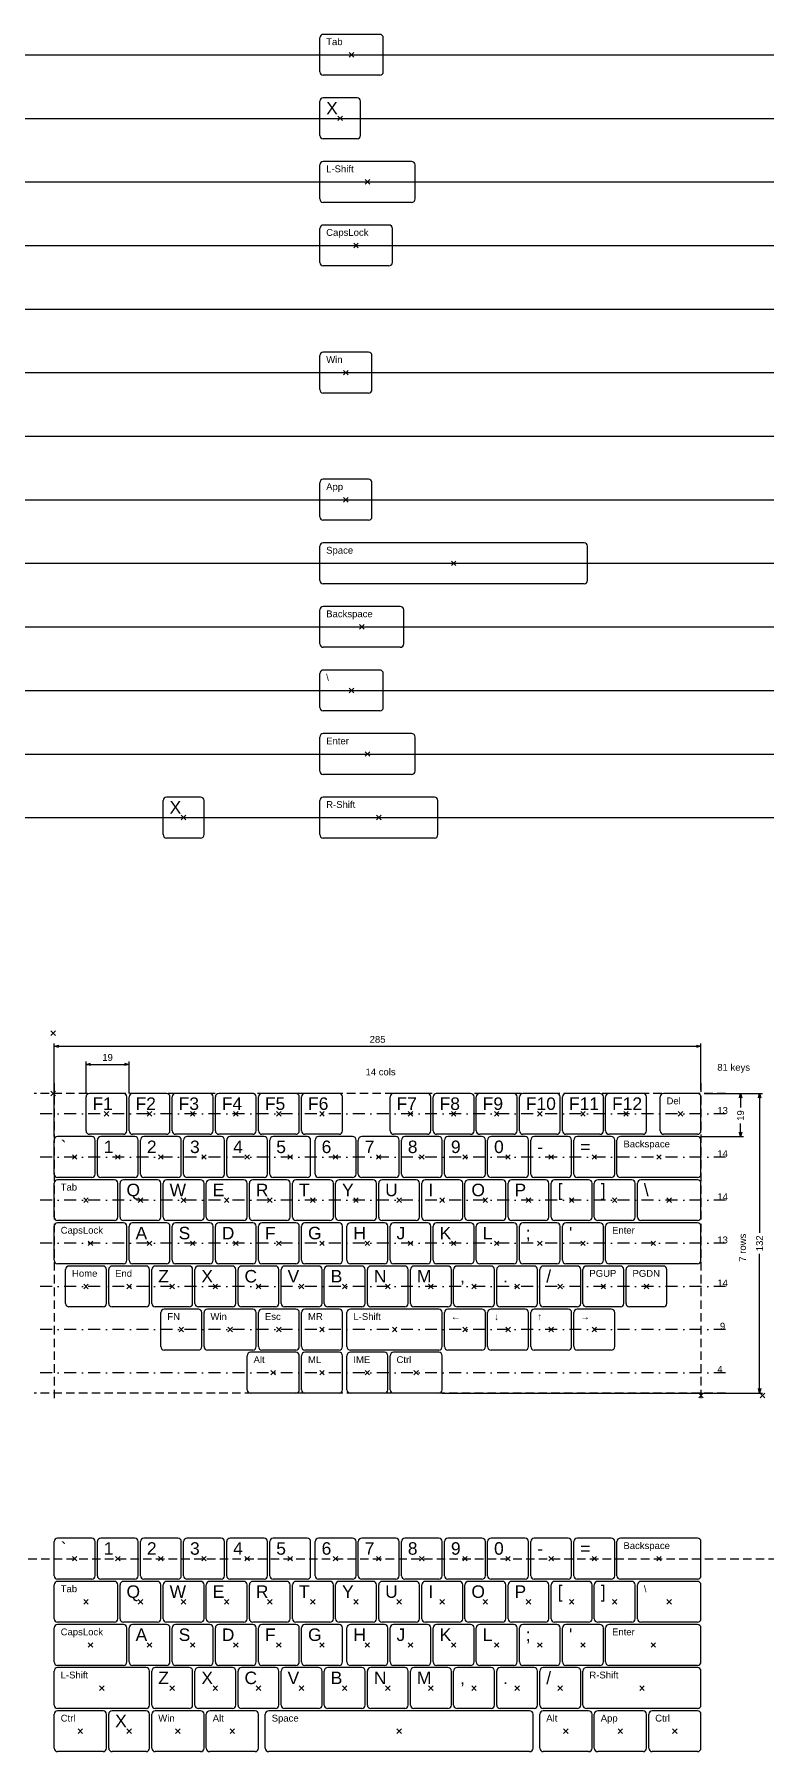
# Model space of a CAD drawing. Header units: millimetres. Extents: x -130 to 192, y -715 to 41.
import ezdxf

# ---------------------------------------------------------------- set-up
doc = ezdxf.new("R2010")
doc.units = ezdxf.units.MM
doc.header["$LTSCALE"] = 15
doc.header["$MEASUREMENT"] = 0
doc.header["$PDMODE"] = 3
doc.header["$PDSIZE"] = -5
doc.linetypes.add('DASHDOT', pattern=[1, 0.5, -0.25, 0, -0.25])
doc.linetypes.add('DASHED', pattern=[0.375, 0.25, -0.125])
doc.layers.add('dim', color=4, linetype='Continuous')
doc.layers.add('label', color=2, linetype='Continuous')
doc.layers.add('origin', color=8, linetype='DASHED', plot=False)
doc.styles.get("Standard").update_dxf_attribs({"font": 'arial.ttf'})
doc.dimstyles.new('1', dxfattribs={"dimtxt": 3, "dimasz": 2, "dimexe": 1.25, "dimexo": 1.5, "dimgap": 1.5, "dimtad": 3, "dimtoh": 1, "dimdsep": 46, "dimtxsty": 'Standard', "dimblk": 'OPEN30', "dimcen": 2.5, "dimadec": 1, "dimazin": 0, "dimtfac": 1, "dimtdec": 4, "dimtmove": 0, "dimatfit": 3, "dimldrblk": 'OPEN30', "dimfxl": 1, "dimtolj": 1, "dimarcsym": 0})

msp = doc.modelspace()

# ---------------------------------------------------------------- texts
at = {"layer": 'dim'}
for s, p in [('14 cols', (16.086, -417.572)), ('81 keys', (171.116, -415.562)), ('13', (171.116, -434.562)), ('14', (171.116, -453.562)), ('14', (171.116, -472.562)), ('13', (171.116, -491.562)), ('14', (171.116, -510.562)), (' 9', (171.116, -529.562)), ('4', (171.116, -548.562))]:
    msp.add_text(s, height=3, dxfattribs=at).set_placement(p)
msp.add_text('7 rows', height=3, rotation=90, dxfattribs=at).set_placement((183.753, -499.668))
at = {"layer": 'label', "width": 14.05281, "attachment_point": 1}
for s, insert, char_height in [('{Tab}', (-1.251, 39.2), 3), ('{X}', (-1.251, 11.2), 5.5), ('{L-Shift}', (-1.251, -16.8), 3), ('{CapsLock}', (-1.251, -44.8), 3), ('{Win}', (-1.251, -100.8), 3), ('{App}', (-1.251, -156.8), 3), ('{Space}', (-1.251, -184.8), 3), ('{Backspace}', (-1.251, -212.8), 3), ('{\\\\}', (-1.251, -240.8), 3), ('{Enter}', (-1.251, -268.8), 3), ('{X}', (-70.261, -296.8), 5.5), ('{R-Shift}', (-1.251, -296.8), 3), ('{F1}', (-104.261, -427.313), 5.5), ('{F2}', (-85.261, -427.313), 5.5), ('{F3}', (-66.261, -427.313), 5.5), ('{F4}', (-47.261, -427.313), 5.5), ('{F5}', (-28.261, -427.313), 5.5), ('{F6}', (-9.261, -427.313), 5.5), ('{F7}', (29.739, -427.313), 5.5), ('{F8}', (48.739, -427.313), 5.5), ('{F9}', (67.739, -427.313), 5.5), ('{F10}', (86.739, -427.313), 5.5), ('{F11}', (105.739, -427.313), 5.5), ('{F12}', (124.739, -427.313), 5.5), ('{Del}', (148.739, -427.313), 3), ('{`}', (-118.261, -446.313), 5.5), ('{2}', (-80.261, -446.313), 5.5), ('{3}', (-61.261, -446.313), 5.5), ('{6}', (-3.269, -446.313), 5.5), ('{8}', (34.731, -446.313), 5.5), ('{9}', (53.731, -446.313), 5.5), ('{0}', (72.731, -446.313), 5.5), ('{Backspace}', (129.739, -446.313), 3), ('{1}', (-99.261, -446.313), 5.5), ('{4}', (-42.261, -446.313), 5.5), ('{5}', (-23.261, -446.313), 5.5), ('{7}', (15.731, -446.313), 5.5), ('{-}', (91.731, -446.313), 5.5), ('{=}', (110.731, -446.313), 5.5), ('{Tab}', (-118.261, -465.313), 3), ('{Q}', (-89.261, -465.313), 5.5), ('{W}', (-70.261, -465.313), 5.5), ('{E}', (-51.261, -465.313), 5.5), ('{R}', (-32.261, -465.313), 5.5), ('{T}', (-13.261, -465.313), 5.5), ('{Y}', (5.739, -465.313), 5.5), ('{U}', (24.739, -465.313), 5.5), ('{I}', (43.739, -465.313), 5.5), ('{O}', (62.739, -465.313), 5.5), ('{P}', (81.739, -465.313), 5.5), ('{[}', (100.739, -465.313), 5.5), ('{]}', (119.739, -465.313), 5.5), ('{\\\\}', (138.739, -465.313), 5.5), ('{CapsLock}', (-118.261, -484.313), 3), ('{A}', (-85.261, -484.313), 5.5), ('{S}', (-66.261, -484.313), 5.5), ('{D}', (-47.261, -484.313), 5.5), ('{F}', (-28.261, -484.313), 5.5), ('{G}', (-9.261, -484.313), 5.5), ('{H}', (10.739, -484.313), 5.5), ('{J}', (29.739, -484.313), 5.5), ('{K}', (48.739, -484.313), 5.5), ('{L}', (67.739, -484.313), 5.5), ('{;}', (86.739, -484.313), 5.5), ("{'}", (105.739, -484.313), 5.5), ('{Enter}', (124.739, -484.313), 3), ('{Home}', (-113.261, -503.313), 3), ('{End}', (-94.261, -503.313), 3), ('{Z}', (-75.261, -503.313), 5.5), ('{X}', (-56.261, -503.313), 5.5), ('{C}', (-37.261, -503.313), 5.5), ('{V}', (-18.261, -503.313), 5.5), ('{B}', (0.739, -503.313), 5.5), ('{N}', (19.739, -503.313), 5.5), ('{M}', (38.739, -503.313), 5.5), ('{/}', (95.739, -503.313), 5.5), ('{PGUP}', (114.739, -503.313), 3), ('{PGDN}', (133.739, -503.313), 3), ('{,}', (57.739, -503.313), 5.5), ('{.}', (76.739, -503.313), 5.5), ('{\\H0.545455x;FN}', (-71.261, -522.313), 5.5), ('{Win}', (-52.261, -522.313), 3), ('{Esc}', (-28.261, -522.313), 3), ('{MR}', (-9.261, -522.313), 3), ('{L-Shift}', (10.739, -522.313), 3), ('{←}', (53.739, -522.313), 3), ('{↓}', (72.739, -522.313), 3), ('{↑}', (91.739, -522.313), 3), ('{→}', (110.739, -522.313), 3), ('{Alt}', (-33.261, -541.313), 3), ('{ML}', (-9.261, -541.313), 3), ('{IME}', (10.739, -541.313), 3), ('{Ctrl}', (29.739, -541.313), 3), ('{`}', (-118.261, -623.227), 5.5), ('{1}', (-99.261, -623.227), 5.5), ('{2}', (-80.261, -623.227), 5.5), ('{3}', (-61.261, -623.227), 5.5), ('{4}', (-42.261, -623.227), 5.5), ('{5}', (-23.261, -623.227), 5.5), ('{6}', (-3.269, -623.227), 5.5), ('{7}', (15.731, -623.227), 5.5), ('{8}', (34.731, -623.227), 5.5), ('{9}', (53.731, -623.227), 5.5), ('{0}', (72.731, -623.227), 5.5), ('{-}', (91.731, -623.227), 5.5), ('{=}', (110.731, -623.227), 5.5), ('{Backspace}', (129.739, -623.227), 3), ('{Tab}', (-118.261, -642.227), 3), ('{Q}', (-89.261, -642.227), 5.5), ('{W}', (-70.261, -642.227), 5.5), ('{E}', (-51.261, -642.227), 5.5), ('{R}', (-32.261, -642.227), 5.5), ('{T}', (-13.261, -642.227), 5.5), ('{Y}', (5.739, -642.227), 5.5), ('{U}', (24.739, -642.227), 5.5), ('{I}', (43.739, -642.227), 5.5), ('{O}', (62.739, -642.227), 5.5), ('{P}', (81.739, -642.227), 5.5), ('{[}', (100.739, -642.227), 5.5), ('{]}', (119.739, -642.227), 5.5), ('{\\\\}', (138.739, -642.227), 3), ('{CapsLock}', (-118.261, -661.227), 3), ('{A}', (-85.261, -661.227), 5.5), ('{S}', (-66.261, -661.227), 5.5), ('{D}', (-47.261, -661.227), 5.5), ('{F}', (-28.261, -661.227), 5.5), ('{G}', (-9.261, -661.227), 5.5), ('{H}', (10.739, -661.227), 5.5), ('{J}', (29.739, -661.227), 5.5), ('{K}', (48.739, -661.227), 5.5), ('{L}', (67.739, -661.227), 5.5), ('{;}', (86.739, -661.227), 5.5), ("{'}", (105.739, -661.227), 5.5), ('{Enter}', (124.739, -661.227), 3), ('{L-Shift}', (-118.261, -680.227), 3), ('{Z}', (-75.261, -680.227), 5.5), ('{X}', (-56.261, -680.227), 5.5), ('{C}', (-37.261, -680.227), 5.5), ('{V}', (-18.261, -680.227), 5.5), ('{B}', (0.739, -680.227), 5.5), ('{N}', (19.739, -680.227), 5.5), ('{M}', (38.739, -680.227), 5.5), ('{/}', (95.739, -680.227), 5.5), ('{R-Shift}', (114.739, -680.227), 3), ('{,}', (57.739, -680.227), 5.5), ('{.}', (76.739, -680.227), 5.5), ('{Ctrl}', (-118.261, -699.227), 3), ('{X}', (-94.261, -699.227), 5.5), ('{Win}', (-75.261, -699.227), 3), ('{Alt}', (-51.261, -699.227), 3), ('{Space}', (-25.261, -699.227), 3), ('{Alt}', (95.739, -699.227), 3), ('{App}', (119.739, -699.227), 3), ('{Ctrl}', (143.739, -699.227), 3)]:
    msp.add_mtext(s, dxfattribs=dict(at, insert=insert, char_height=char_height))

# ---------------------------------------------------------------- blocks, each defined once
blk = doc.blocks.new('_Open30')
at = {"color": 0, "linetype": 'ByBlock', "lineweight": -2}
for p, q in [((-1, 0.267949), (0, 0)), ((0, 0), (-1, -0.267949)), ((0, 0), (-1, 0))]:
    blk.add_line(p, q, dxfattribs=at)
blk = doc.blocks.new('*D13')
at = {"layer": 'dim', "color": 0, "lineweight": -2}
for p, q in [((-121.1, -444.56), (-121.1, -403.53)), ((-119.1, -404.78), (161.9, -404.78)), ((163.9, -424.06), (163.9, -403.53))]:
    blk.add_line(p, q, dxfattribs=at)
at = {"layer": 'dim', "color": 0, "lineweight": -2, "xscale": 2, "yscale": 2, "zscale": 2, "rotation": 180}
blk.add_blockref('_Open30', (-121.1, -404.78), dxfattribs=at)
at = {"layer": 'dim', "color": 0, "lineweight": -2, "xscale": 2, "yscale": 2, "zscale": 2}
blk.add_blockref('_Open30', (163.9, -404.78), dxfattribs=at)
at = {"layer": 'dim', "color": 0, "insert": (21.4, -401.75), "char_height": 3, "attachment_point": 5}
blk.add_mtext('\\A1;285', dxfattribs=at)
blk = doc.blocks.new('*D15')
at = {"layer": 'dim', "color": 0, "lineweight": -2}
for p, q in [((165.4, -425.56), (190.99, -425.56)), ((189.74, -427.56), (189.74, -486.9)), ((189.74, -555.56), (189.74, -496.22)), ((49.9, -557.56), (190.99, -557.56))]:
    blk.add_line(p, q, dxfattribs=at)
at = {"layer": 'dim', "color": 0, "lineweight": -2, "xscale": 2, "yscale": 2, "zscale": 2}
for p, rotation in [((189.74, -425.56), 90), ((189.74, -557.56), 270)]:
    blk.add_blockref('_Open30', p, dxfattribs=dict(at, rotation=rotation))
at = {"layer": 'dim', "color": 0, "insert": (189.74, -491.56), "char_height": 3, "attachment_point": 5, "rotation": 90}
blk.add_mtext('\\A1;132', dxfattribs=at)
blk = doc.blocks.new('*D9')
at = {"layer": 'dim', "color": 0, "lineweight": -2}
for p, q in [((165.4, -425.56), (182.64, -425.56)), ((181.39, -427.56), (181.39, -431.79)), ((163.9, -444.56), (182.64, -444.56)), ((181.39, -442.56), (181.39, -438.81))]:
    blk.add_line(p, q, dxfattribs=at)
at = {"layer": 'dim', "color": 0, "lineweight": -2, "xscale": 2, "yscale": 2, "zscale": 2}
for p, rotation in [((181.39, -425.56), 90), ((181.39, -444.56), 270)]:
    blk.add_blockref('_Open30', p, dxfattribs=dict(at, rotation=rotation))
at = {"layer": 'dim', "color": 0, "insert": (181.39, -435.3), "char_height": 3, "attachment_point": 5, "rotation": 90}
blk.add_mtext('\\A1;19', dxfattribs=at)
blk = doc.blocks.new('*D10')
at = {"layer": 'dim', "color": 0, "lineweight": -2}
for p, q in [((-107.1, -425.56), (-107.1, -411.5)), ((-105.1, -412.75), (-90.1, -412.75)), ((-88.1, -425.56), (-88.1, -411.5))]:
    blk.add_line(p, q, dxfattribs=at)
at = {"layer": 'dim', "color": 0, "lineweight": -2, "xscale": 2, "yscale": 2, "zscale": 2, "rotation": 180}
blk.add_blockref('_Open30', (-107.1, -412.75), dxfattribs=at)
at = {"layer": 'dim', "color": 0, "lineweight": -2, "xscale": 2, "yscale": 2, "zscale": 2}
blk.add_blockref('_Open30', (-88.1, -412.75), dxfattribs=at)
at = {"layer": 'dim', "color": 0, "insert": (-97.6, -409.72), "char_height": 3, "attachment_point": 5}
blk.add_mtext('\\A1;19', dxfattribs=at)

# ---------------------------------------------------------------- dimensions: what is measured, and where the dimension line sits
at = {"layer": 'dim'}
for base, p1, p2, picture, middle in [((163.905, -404.785), (-121.095, -446.062), (163.905, -425.562), '*D13', (21.405, -401.753)), ((-88.095, -412.755), (-107.095, -427.062), (-88.095, -427.062), '*D10', (-97.595, -409.723))]:
    dim = msp.add_linear_dim(base=base, p1=p1, p2=p2, dimstyle='1', dxfattribs=at)
    dim.commit()
    dim.dimension.update_dxf_attribs({"geometry": picture, "text_midpoint": middle})
dim = msp.add_linear_dim(base=(189.741, -557.562), p1=(163.905, -425.562), p2=(48.405, -557.562), angle=90, dimstyle='1', dxfattribs=at)
dim.commit()
dim.dimension.update_dxf_attribs({"geometry": '*D15', "text_midpoint": (189.741, -491.562), "text_rotation": 90})
dim = msp.add_linear_dim(base=(181.388, -444.562), p1=(163.905, -425.562), p2=(162.405, -444.562), angle=90, dimstyle='1', dxfattribs=at)
dim.commit()
dim.dimension.update_dxf_attribs({"geometry": '*D9', "text_midpoint": (181.388, -435.301), "dimtype": 160, "text_rotation": 90})

# ---------------------------------------------------------------- linework, layer by layer
for p, q in [((-4.085, 24.45), (-4.085, 39.45)), ((22.415, 40.95), (-2.585, 40.95)), ((23.915, 24.45), (23.915, 39.45)), ((22.415, 22.95), (-2.585, 22.95)), ((-4.085, -3.55), (-4.085, 11.45)), ((12.415, 12.95), (-2.585, 12.95)), ((13.915, -3.55), (13.915, 11.45)), ((12.415, -5.05), (-2.585, -5.05)), ((36.415, -15.05), (-2.585, -15.05)), ((-4.085, -31.55), (-4.085, -16.55)), ((37.915, -31.55), (37.915, -16.55)), ((36.415, -33.05), (-2.585, -33.05)), ((-4.085, -59.55), (-4.085, -44.55)), ((26.415, -43.05), (-2.585, -43.05)), ((27.915, -59.55), (27.915, -44.55)), ((26.415, -61.05), (-2.585, -61.05)), ((-4.085, -115.55), (-4.085, -100.55)), ((17.415, -99.05), (-2.585, -99.05)), ((18.915, -115.55), (18.915, -100.55)), ((17.415, -117.05), (-2.585, -117.05)), ((-4.085, -171.55), (-4.085, -156.55)), ((17.415, -155.05), (-2.585, -155.05)), ((18.915, -171.55), (18.915, -156.55)), ((17.415, -173.05), (-2.585, -173.05)), ((-4.085, -199.55), (-4.085, -184.55)), ((112.415, -183.05), (-2.585, -183.05)), ((113.915, -199.55), (113.915, -184.55)), ((112.415, -201.05), (-2.585, -201.05)), ((31.415, -211.05), (-2.585, -211.05)), ((-4.085, -227.55), (-4.085, -212.55)), ((32.915, -227.55), (32.915, -212.55)), ((31.415, -229.05), (-2.585, -229.05)), ((-4.085, -255.55), (-4.085, -240.55)), ((22.415, -239.05), (-2.585, -239.05)), ((23.915, -255.55), (23.915, -240.55)), ((22.415, -257.05), (-2.585, -257.05)), ((-4.085, -283.55), (-4.085, -268.55)), ((36.415, -267.05), (-2.585, -267.05)), ((37.915, -283.55), (37.915, -268.55)), ((36.415, -285.05), (-2.585, -285.05)), ((-73.095, -311.55), (-73.095, -296.55)), ((-56.595, -295.05), (-71.595, -295.05)), ((-55.095, -311.55), (-55.095, -296.55)), ((-4.085, -311.55), (-4.085, -296.55)), ((46.415, -295.05), (-2.585, -295.05)), ((47.915, -311.55), (47.915, -296.55)), ((-56.595, -313.05), (-71.595, -313.05)), ((46.415, -313.05), (-2.585, -313.05)), ((-107.095, -442.062), (-107.095, -427.062)), ((-90.595, -425.562), (-105.595, -425.562)), ((-89.095, -442.062), (-89.095, -427.062)), ((-88.095, -442.062), (-88.095, -427.062)), ((-71.595, -425.562), (-86.595, -425.562)), ((-70.095, -442.062), (-70.095, -427.062)), ((-69.095, -442.062), (-69.095, -427.062)), ((-52.595, -425.562), (-67.595, -425.562)), ((-51.095, -442.062), (-51.095, -427.062)), ((-50.095, -442.062), (-50.095, -427.062)), ((-33.595, -425.562), (-48.595, -425.562)), ((-32.095, -442.062), (-32.095, -427.062)), ((-31.095, -442.062), (-31.095, -427.062)), ((-14.595, -425.562), (-29.595, -425.562)), ((-13.095, -442.062), (-13.095, -427.062)), ((-12.095, -442.062), (-12.095, -427.062)), ((4.405, -425.562), (-10.595, -425.562)), ((5.905, -442.062), (5.905, -427.062)), ((26.905, -442.062), (26.905, -427.062)), ((43.405, -425.562), (28.405, -425.562)), ((44.905, -442.062), (44.905, -427.062)), ((45.905, -442.062), (45.905, -427.062)), ((62.405, -425.562), (47.405, -425.562)), ((63.905, -442.062), (63.905, -427.062)), ((64.905, -442.062), (64.905, -427.062)), ((81.405, -425.562), (66.405, -425.562)), ((82.905, -442.062), (82.905, -427.062)), ((83.905, -442.062), (83.905, -427.062)), ((100.405, -425.562), (85.405, -425.562)), ((101.905, -442.062), (101.905, -427.062)), ((102.905, -442.062), (102.905, -427.062)), ((119.405, -425.562), (104.405, -425.562)), ((120.905, -442.062), (120.905, -427.062)), ((121.905, -442.062), (121.905, -427.062)), ((138.405, -425.562), (123.405, -425.562)), ((139.905, -442.062), (139.905, -427.062)), ((145.905, -442.062), (145.905, -427.062)), ((162.405, -425.562), (147.405, -425.562)), ((163.905, -442.062), (163.905, -427.062)), ((-121.095, -461.062), (-121.095, -446.062)), ((-104.595, -444.562), (-119.595, -444.562)), ((-90.595, -443.562), (-105.595, -443.562)), ((-103.095, -461.062), (-103.095, -446.062)), ((-102.095, -461.062), (-102.095, -446.062)), ((-85.595, -444.562), (-100.595, -444.562)), ((-71.595, -443.562), (-86.595, -443.562)), ((-84.095, -461.062), (-84.095, -446.062)), ((-83.095, -461.062), (-83.095, -446.062)), ((-66.595, -444.562), (-81.595, -444.562)), ((-52.595, -443.562), (-67.595, -443.562)), ((-65.095, -461.062), (-65.095, -446.062)), ((-64.095, -461.062), (-64.095, -446.062)), ((-47.595, -444.562), (-62.595, -444.562)), ((-33.595, -443.562), (-48.595, -443.562)), ((-46.095, -461.062), (-46.095, -446.062)), ((-45.095, -461.062), (-45.095, -446.062)), ((-28.595, -444.562), (-43.595, -444.562)), ((-14.595, -443.562), (-29.595, -443.562)), ((-27.095, -461.062), (-27.095, -446.062)), ((-26.095, -461.062), (-26.095, -446.062)), ((-9.595, -444.562), (-24.595, -444.562)), ((4.405, -443.562), (-10.595, -443.562)), ((-8.095, -461.062), (-8.095, -446.062)), ((-6.103, -461.062), (-6.103, -446.062)), ((10.397, -444.562), (-4.603, -444.562)), ((11.897, -461.062), (11.897, -446.062)), ((12.897, -461.062), (12.897, -446.062)), ((29.397, -444.562), (14.397, -444.562)), ((43.405, -443.562), (28.405, -443.562)), ((30.897, -461.062), (30.897, -446.062)), ((31.897, -461.062), (31.897, -446.062)), ((48.397, -444.562), (33.397, -444.562)), ((62.405, -443.562), (47.405, -443.562)), ((49.897, -461.062), (49.897, -446.062)), ((50.897, -461.062), (50.897, -446.062)), ((67.397, -444.562), (52.397, -444.562)), ((81.405, -443.562), (66.405, -443.562)), ((68.897, -461.062), (68.897, -446.062)), ((69.897, -461.062), (69.897, -446.062)), ((86.397, -444.562), (71.397, -444.562)), ((100.405, -443.562), (85.405, -443.562)), ((87.897, -461.062), (87.897, -446.062)), ((88.897, -461.062), (88.897, -446.062)), ((105.397, -444.562), (90.397, -444.562)), ((119.405, -443.562), (104.405, -443.562)), ((106.897, -461.062), (106.897, -446.062)), ((107.897, -461.062), (107.897, -446.062)), ((124.397, -444.562), (109.397, -444.562)), ((138.405, -443.562), (123.405, -443.562)), ((125.897, -461.062), (125.897, -446.062)), ((126.905, -461.062), (126.905, -446.062)), ((162.405, -444.562), (128.405, -444.562)), ((162.405, -443.562), (147.405, -443.562)), ((163.905, -461.062), (163.905, -446.062)), ((-121.095, -480.062), (-121.095, -465.062)), ((-104.595, -462.562), (-119.595, -462.562)), ((-94.595, -463.562), (-119.595, -463.562)), ((-85.595, -462.562), (-100.595, -462.562)), ((-93.095, -480.062), (-93.095, -465.062)), ((-92.095, -480.062), (-92.095, -465.062)), ((-75.595, -463.562), (-90.595, -463.562)), ((-66.595, -462.562), (-81.595, -462.562)), ((-74.095, -480.062), (-74.095, -465.062)), ((-73.095, -480.062), (-73.095, -465.062)), ((-56.595, -463.562), (-71.595, -463.562)), ((-47.595, -462.562), (-62.595, -462.562)), ((-55.095, -480.062), (-55.095, -465.062)), ((-54.095, -480.062), (-54.095, -465.062)), ((-37.595, -463.562), (-52.595, -463.562)), ((-28.595, -462.562), (-43.595, -462.562)), ((-36.095, -480.062), (-36.095, -465.062)), ((-35.095, -480.062), (-35.095, -465.062)), ((-18.595, -463.562), (-33.595, -463.562)), ((-9.595, -462.562), (-24.595, -462.562)), ((-17.095, -480.062), (-17.095, -465.062)), ((-16.095, -480.062), (-16.095, -465.062)), ((0.405, -463.562), (-14.595, -463.562)), ((10.397, -462.562), (-4.603, -462.562)), ((1.905, -480.062), (1.905, -465.062)), ((2.905, -480.062), (2.905, -465.062)), ((19.405, -463.562), (4.405, -463.562)), ((29.397, -462.562), (14.397, -462.562)), ((20.905, -480.062), (20.905, -465.062)), ((21.905, -480.062), (21.905, -465.062)), ((38.405, -463.562), (23.405, -463.562)), ((48.397, -462.562), (33.397, -462.562)), ((39.905, -480.062), (39.905, -465.062)), ((40.905, -480.062), (40.905, -465.062)), ((57.405, -463.562), (42.405, -463.562)), ((67.397, -462.562), (52.397, -462.562)), ((58.905, -480.062), (58.905, -465.062)), ((59.905, -480.062), (59.905, -465.062)), ((76.405, -463.562), (61.405, -463.562)), ((86.397, -462.562), (71.397, -462.562)), ((77.905, -480.062), (77.905, -465.062)), ((78.905, -480.062), (78.905, -465.062)), ((95.405, -463.562), (80.405, -463.562)), ((105.397, -462.562), (90.397, -462.562)), ((96.905, -480.062), (96.905, -465.062)), ((97.905, -480.062), (97.905, -465.062)), ((114.405, -463.562), (99.405, -463.562)), ((124.397, -462.562), (109.397, -462.562)), ((115.905, -480.062), (115.905, -465.062)), ((116.905, -480.062), (116.905, -465.062)), ((133.405, -463.562), (118.405, -463.562)), ((162.405, -462.562), (128.405, -462.562)), ((134.905, -480.062), (134.905, -465.062)), ((135.905, -480.062), (135.905, -465.062)), ((162.405, -463.562), (137.405, -463.562)), ((163.905, -480.062), (163.905, -465.062)), ((-121.095, -499.062), (-121.095, -484.062)), ((-94.595, -481.562), (-119.595, -481.562)), ((-90.595, -482.562), (-119.595, -482.562)), ((-75.595, -481.562), (-90.595, -481.562)), ((-89.095, -499.062), (-89.095, -484.062)), ((-88.095, -499.062), (-88.095, -484.062)), ((-71.595, -482.562), (-86.595, -482.562)), ((-56.595, -481.562), (-71.595, -481.562)), ((-70.095, -499.062), (-70.095, -484.062)), ((-69.095, -499.062), (-69.095, -484.062)), ((-52.595, -482.562), (-67.595, -482.562)), ((-37.595, -481.562), (-52.595, -481.562)), ((-51.095, -499.062), (-51.095, -484.062)), ((-50.095, -499.062), (-50.095, -484.062)), ((-33.595, -482.562), (-48.595, -482.562)), ((-18.595, -481.562), (-33.595, -481.562)), ((-32.095, -499.062), (-32.095, -484.062)), ((-31.095, -499.062), (-31.095, -484.062)), ((-14.595, -482.562), (-29.595, -482.562)), ((0.405, -481.562), (-14.595, -481.562)), ((-13.095, -499.062), (-13.095, -484.062)), ((-12.095, -499.062), (-12.095, -484.062)), ((4.405, -482.562), (-10.595, -482.562)), ((19.405, -481.562), (4.405, -481.562)), ((5.905, -499.062), (5.905, -484.062)), ((7.905, -499.062), (7.905, -484.062)), ((24.405, -482.562), (9.405, -482.562)), ((38.405, -481.562), (23.405, -481.562)), ((25.905, -499.062), (25.905, -484.062)), ((26.905, -499.062), (26.905, -484.062)), ((43.405, -482.562), (28.405, -482.562)), ((57.405, -481.562), (42.405, -481.562)), ((44.905, -499.062), (44.905, -484.062)), ((45.905, -499.062), (45.905, -484.062)), ((62.405, -482.562), (47.405, -482.562)), ((76.405, -481.562), (61.405, -481.562)), ((63.905, -499.062), (63.905, -484.062)), ((64.905, -499.062), (64.905, -484.062)), ((81.405, -482.562), (66.405, -482.562)), ((95.405, -481.562), (80.405, -481.562)), ((82.905, -499.062), (82.905, -484.062)), ((83.905, -499.062), (83.905, -484.062)), ((100.405, -482.562), (85.405, -482.562)), ((114.405, -481.562), (99.405, -481.562)), ((101.905, -499.062), (101.905, -484.062)), ((102.905, -499.062), (102.905, -484.062)), ((119.405, -482.562), (104.405, -482.562)), ((133.405, -481.562), (118.405, -481.562)), ((120.905, -499.062), (120.905, -484.062)), ((121.905, -499.062), (121.905, -484.062)), ((162.405, -482.562), (123.405, -482.562)), ((162.405, -481.562), (137.405, -481.562)), ((163.905, -499.062), (163.905, -484.062)), ((-90.595, -500.562), (-119.595, -500.562)), ((-116.095, -518.062), (-116.095, -503.062)), ((-99.595, -501.562), (-114.595, -501.562)), ((-98.095, -518.062), (-98.095, -503.062)), ((-97.095, -518.062), (-97.095, -503.062)), ((-80.595, -501.562), (-95.595, -501.562)), ((-71.595, -500.562), (-86.595, -500.562)), ((-79.095, -518.062), (-79.095, -503.062)), ((-78.095, -518.062), (-78.095, -503.062)), ((-61.595, -501.562), (-76.595, -501.562)), ((-52.595, -500.562), (-67.595, -500.562)), ((-60.095, -518.062), (-60.095, -503.062)), ((-59.095, -518.062), (-59.095, -503.062)), ((-42.595, -501.562), (-57.595, -501.562)), ((-33.595, -500.562), (-48.595, -500.562)), ((-41.095, -518.062), (-41.095, -503.062)), ((-40.095, -518.062), (-40.095, -503.062)), ((-23.595, -501.562), (-38.595, -501.562)), ((-14.595, -500.562), (-29.595, -500.562)), ((-22.095, -518.062), (-22.095, -503.062)), ((-21.095, -518.062), (-21.095, -503.062)), ((-4.595, -501.562), (-19.595, -501.562)), ((4.405, -500.562), (-10.595, -500.562)), ((-3.095, -518.062), (-3.095, -503.062)), ((-2.095, -518.062), (-2.095, -503.062)), ((14.405, -501.562), (-0.595, -501.562)), ((24.405, -500.562), (9.405, -500.562)), ((15.905, -518.062), (15.905, -503.062)), ((16.905, -518.062), (16.905, -503.062)), ((33.405, -501.562), (18.405, -501.562)), ((43.405, -500.562), (28.405, -500.562)), ((34.905, -518.062), (34.905, -503.062)), ((35.905, -518.062), (35.905, -503.062)), ((52.405, -501.562), (37.405, -501.562)), ((62.405, -500.562), (47.405, -500.562)), ((53.905, -518.062), (53.905, -503.062)), ((54.905, -518.062), (54.905, -503.062)), ((71.405, -501.562), (56.405, -501.562)), ((81.405, -500.562), (66.405, -500.562)), ((72.905, -518.062), (72.905, -503.062)), ((73.905, -518.062), (73.905, -503.062)), ((90.405, -501.562), (75.405, -501.562)), ((100.405, -500.562), (85.405, -500.562)), ((91.905, -518.062), (91.905, -503.062)), ((92.905, -518.062), (92.905, -503.062)), ((109.405, -501.562), (94.405, -501.562)), ((119.405, -500.562), (104.405, -500.562)), ((110.905, -518.062), (110.905, -503.062)), ((111.905, -518.062), (111.905, -503.062)), ((128.405, -501.562), (113.405, -501.562)), ((162.405, -500.562), (123.405, -500.562)), ((129.905, -518.062), (129.905, -503.062)), ((130.905, -518.062), (130.905, -503.062)), ((147.405, -501.562), (132.405, -501.562)), ((148.905, -518.062), (148.905, -503.062)), ((-99.595, -519.562), (-114.595, -519.562)), ((-80.595, -519.562), (-95.595, -519.562)), ((-61.595, -519.562), (-76.595, -519.562)), ((-57.595, -520.562), (-72.595, -520.562)), ((-42.595, -519.562), (-57.595, -519.562)), ((-33.595, -520.562), (-53.595, -520.562)), ((-23.595, -519.562), (-38.595, -519.562)), ((-14.595, -520.562), (-29.595, -520.562)), ((-4.595, -519.562), (-19.595, -519.562)), ((4.405, -520.562), (-10.595, -520.562)), ((14.405, -519.562), (-0.595, -519.562)), ((48.405, -520.562), (9.405, -520.562)), ((33.405, -519.562), (18.405, -519.562)), ((52.405, -519.562), (37.405, -519.562)), ((67.405, -520.562), (52.405, -520.562)), ((71.405, -519.562), (56.405, -519.562)), ((86.405, -520.562), (71.405, -520.562)), ((90.405, -519.562), (75.405, -519.562)), ((105.405, -520.562), (90.405, -520.562)), ((109.405, -519.562), (94.405, -519.562)), ((124.405, -520.562), (109.405, -520.562)), ((128.405, -519.562), (113.405, -519.562)), ((147.405, -519.562), (132.405, -519.562)), ((-74.095, -537.062), (-74.095, -522.062)), ((-56.095, -537.062), (-56.095, -522.062)), ((-55.095, -537.062), (-55.095, -522.062)), ((-32.095, -537.062), (-32.095, -522.062)), ((-31.095, -537.062), (-31.095, -522.062)), ((-13.095, -537.062), (-13.095, -522.062)), ((-12.095, -537.062), (-12.095, -522.062)), ((5.905, -537.062), (5.905, -522.062)), ((7.905, -537.062), (7.905, -522.062)), ((49.905, -537.062), (49.905, -522.062)), ((50.905, -537.062), (50.905, -522.062)), ((68.905, -537.062), (68.905, -522.062)), ((69.905, -537.062), (69.905, -522.062)), ((87.905, -537.062), (87.905, -522.062)), ((88.905, -537.062), (88.905, -522.062)), ((106.905, -537.062), (106.905, -522.062)), ((107.905, -537.062), (107.905, -522.062)), ((125.905, -537.062), (125.905, -522.062)), ((-57.595, -538.562), (-72.595, -538.562)), ((-33.595, -538.562), (-53.595, -538.562)), ((-36.095, -556.062), (-36.095, -541.062)), ((-14.595, -539.562), (-34.595, -539.562)), ((-14.595, -538.562), (-29.595, -538.562)), ((-13.095, -556.062), (-13.095, -541.062)), ((-12.095, -556.062), (-12.095, -541.062)), ((4.405, -538.562), (-10.595, -538.562)), ((4.405, -539.562), (-10.595, -539.562)), ((5.905, -556.062), (5.905, -541.062)), ((7.905, -556.062), (7.905, -541.062)), ((48.405, -538.562), (9.405, -538.562)), ((24.405, -539.562), (9.405, -539.562)), ((25.905, -556.062), (25.905, -541.062)), ((26.905, -556.062), (26.905, -541.062)), ((48.405, -539.562), (28.405, -539.562)), ((49.905, -556.062), (49.905, -541.062)), ((67.405, -538.562), (52.405, -538.562)), ((86.405, -538.562), (71.405, -538.562)), ((105.405, -538.562), (90.405, -538.562)), ((124.405, -538.562), (109.405, -538.562)), ((-14.595, -557.562), (-34.595, -557.562)), ((4.405, -557.562), (-10.595, -557.562)), ((24.405, -557.562), (9.405, -557.562)), ((48.405, -557.562), (28.405, -557.562)), ((-121.095, -637.977), (-121.095, -622.977)), ((-104.595, -621.477), (-119.595, -621.477)), ((-103.095, -637.977), (-103.095, -622.977)), ((-102.095, -637.977), (-102.095, -622.977)), ((-85.595, -621.477), (-100.595, -621.477)), ((-84.095, -637.977), (-84.095, -622.977)), ((-83.095, -637.977), (-83.095, -622.977)), ((-66.595, -621.477), (-81.595, -621.477)), ((-65.095, -637.977), (-65.095, -622.977)), ((-64.095, -637.977), (-64.095, -622.977)), ((-47.595, -621.477), (-62.595, -621.477)), ((-46.095, -637.977), (-46.095, -622.977)), ((-45.095, -637.977), (-45.095, -622.977)), ((-28.595, -621.477), (-43.595, -621.477)), ((-27.095, -637.977), (-27.095, -622.977)), ((-26.095, -637.977), (-26.095, -622.977)), ((-9.595, -621.477), (-24.595, -621.477)), ((-8.095, -637.977), (-8.095, -622.977)), ((-6.103, -637.977), (-6.103, -622.977)), ((10.397, -621.477), (-4.603, -621.477)), ((11.897, -637.977), (11.897, -622.977)), ((12.897, -637.977), (12.897, -622.977)), ((29.397, -621.477), (14.397, -621.477)), ((30.897, -637.977), (30.897, -622.977)), ((31.897, -637.977), (31.897, -622.977)), ((48.397, -621.477), (33.397, -621.477)), ((49.897, -637.977), (49.897, -622.977)), ((50.897, -637.977), (50.897, -622.977)), ((67.397, -621.477), (52.397, -621.477)), ((68.897, -637.977), (68.897, -622.977)), ((69.897, -637.977), (69.897, -622.977)), ((86.397, -621.477), (71.397, -621.477)), ((87.897, -637.977), (87.897, -622.977)), ((88.897, -637.977), (88.897, -622.977)), ((105.397, -621.477), (90.397, -621.477)), ((106.897, -637.977), (106.897, -622.977)), ((107.897, -637.977), (107.897, -622.977)), ((124.397, -621.477), (109.397, -621.477)), ((125.897, -637.977), (125.897, -622.977)), ((126.905, -637.977), (126.905, -622.977)), ((162.405, -621.477), (128.405, -621.477)), ((163.905, -637.977), (163.905, -622.977)), ((-121.095, -656.977), (-121.095, -641.977)), ((-104.595, -639.477), (-119.595, -639.477)), ((-94.595, -640.477), (-119.595, -640.477)), ((-85.595, -639.477), (-100.595, -639.477)), ((-93.095, -656.977), (-93.095, -641.977)), ((-92.095, -656.977), (-92.095, -641.977)), ((-75.595, -640.477), (-90.595, -640.477)), ((-66.595, -639.477), (-81.595, -639.477)), ((-74.095, -656.977), (-74.095, -641.977)), ((-73.095, -656.977), (-73.095, -641.977)), ((-56.595, -640.477), (-71.595, -640.477)), ((-47.595, -639.477), (-62.595, -639.477)), ((-55.095, -656.977), (-55.095, -641.977)), ((-54.095, -656.977), (-54.095, -641.977)), ((-37.595, -640.477), (-52.595, -640.477)), ((-28.595, -639.477), (-43.595, -639.477)), ((-36.095, -656.977), (-36.095, -641.977)), ((-35.095, -656.977), (-35.095, -641.977)), ((-18.595, -640.477), (-33.595, -640.477)), ((-9.595, -639.477), (-24.595, -639.477)), ((-17.095, -656.977), (-17.095, -641.977)), ((-16.095, -656.977), (-16.095, -641.977)), ((0.405, -640.477), (-14.595, -640.477)), ((10.397, -639.477), (-4.603, -639.477)), ((1.905, -656.977), (1.905, -641.977)), ((2.905, -656.977), (2.905, -641.977)), ((19.405, -640.477), (4.405, -640.477)), ((29.397, -639.477), (14.397, -639.477)), ((20.905, -656.977), (20.905, -641.977)), ((21.905, -656.977), (21.905, -641.977)), ((38.405, -640.477), (23.405, -640.477)), ((48.397, -639.477), (33.397, -639.477)), ((39.905, -656.977), (39.905, -641.977)), ((40.905, -656.977), (40.905, -641.977)), ((57.405, -640.477), (42.405, -640.477)), ((67.397, -639.477), (52.397, -639.477)), ((58.905, -656.977), (58.905, -641.977)), ((59.905, -656.977), (59.905, -641.977)), ((76.405, -640.477), (61.405, -640.477)), ((86.397, -639.477), (71.397, -639.477)), ((77.905, -656.977), (77.905, -641.977)), ((78.905, -656.977), (78.905, -641.977)), ((95.405, -640.477), (80.405, -640.477)), ((105.397, -639.477), (90.397, -639.477)), ((96.905, -656.977), (96.905, -641.977)), ((97.905, -656.977), (97.905, -641.977)), ((114.405, -640.477), (99.405, -640.477)), ((124.397, -639.477), (109.397, -639.477)), ((115.905, -656.977), (115.905, -641.977)), ((116.905, -656.977), (116.905, -641.977)), ((133.405, -640.477), (118.405, -640.477)), ((162.405, -639.477), (128.405, -639.477)), ((134.905, -656.977), (134.905, -641.977)), ((135.905, -656.977), (135.905, -641.977)), ((162.405, -640.477), (137.405, -640.477)), ((163.905, -656.977), (163.905, -641.977)), ((-121.095, -675.977), (-121.095, -660.977)), ((-94.595, -658.477), (-119.595, -658.477)), ((-90.595, -659.477), (-119.595, -659.477)), ((-75.595, -658.477), (-90.595, -658.477)), ((-89.095, -675.977), (-89.095, -660.977)), ((-88.095, -675.977), (-88.095, -660.977)), ((-71.595, -659.477), (-86.595, -659.477)), ((-56.595, -658.477), (-71.595, -658.477)), ((-70.095, -675.977), (-70.095, -660.977)), ((-69.095, -675.977), (-69.095, -660.977)), ((-52.595, -659.477), (-67.595, -659.477)), ((-37.595, -658.477), (-52.595, -658.477)), ((-51.095, -675.977), (-51.095, -660.977)), ((-50.095, -675.977), (-50.095, -660.977)), ((-33.595, -659.477), (-48.595, -659.477)), ((-18.595, -658.477), (-33.595, -658.477)), ((-32.095, -675.977), (-32.095, -660.977)), ((-31.095, -675.977), (-31.095, -660.977)), ((-14.595, -659.477), (-29.595, -659.477)), ((0.405, -658.477), (-14.595, -658.477)), ((-13.095, -675.977), (-13.095, -660.977)), ((-12.095, -675.977), (-12.095, -660.977)), ((4.405, -659.477), (-10.595, -659.477)), ((19.405, -658.477), (4.405, -658.477)), ((5.905, -675.977), (5.905, -660.977)), ((7.905, -675.977), (7.905, -660.977)), ((24.405, -659.477), (9.405, -659.477)), ((38.405, -658.477), (23.405, -658.477)), ((25.905, -675.977), (25.905, -660.977)), ((26.905, -675.977), (26.905, -660.977)), ((43.405, -659.477), (28.405, -659.477)), ((57.405, -658.477), (42.405, -658.477)), ((44.905, -675.977), (44.905, -660.977)), ((45.905, -675.977), (45.905, -660.977)), ((62.405, -659.477), (47.405, -659.477)), ((76.405, -658.477), (61.405, -658.477)), ((63.905, -675.977), (63.905, -660.977)), ((64.905, -675.977), (64.905, -660.977)), ((81.405, -659.477), (66.405, -659.477)), ((95.405, -658.477), (80.405, -658.477)), ((82.905, -675.977), (82.905, -660.977)), ((83.905, -675.977), (83.905, -660.977)), ((100.405, -659.477), (85.405, -659.477)), ((114.405, -658.477), (99.405, -658.477)), ((101.905, -675.977), (101.905, -660.977)), ((102.905, -675.977), (102.905, -660.977)), ((119.405, -659.477), (104.405, -659.477)), ((133.405, -658.477), (118.405, -658.477)), ((120.905, -675.977), (120.905, -660.977)), ((121.905, -675.977), (121.905, -660.977)), ((162.405, -659.477), (123.405, -659.477)), ((162.405, -658.477), (137.405, -658.477)), ((163.905, -675.977), (163.905, -660.977)), ((-121.095, -694.977), (-121.095, -679.977)), ((-90.595, -677.477), (-119.595, -677.477)), ((-80.595, -678.477), (-119.595, -678.477)), ((-71.595, -677.477), (-86.595, -677.477)), ((-79.095, -694.977), (-79.095, -679.977)), ((-78.095, -694.977), (-78.095, -679.977)), ((-61.595, -678.477), (-76.595, -678.477)), ((-52.595, -677.477), (-67.595, -677.477)), ((-60.095, -694.977), (-60.095, -679.977)), ((-59.095, -694.977), (-59.095, -679.977)), ((-42.595, -678.477), (-57.595, -678.477)), ((-33.595, -677.477), (-48.595, -677.477)), ((-41.095, -694.977), (-41.095, -679.977)), ((-40.095, -694.977), (-40.095, -679.977)), ((-23.595, -678.477), (-38.595, -678.477)), ((-14.595, -677.477), (-29.595, -677.477)), ((-22.095, -694.977), (-22.095, -679.977)), ((-21.095, -694.977), (-21.095, -679.977)), ((-4.595, -678.477), (-19.595, -678.477)), ((4.405, -677.477), (-10.595, -677.477)), ((-3.095, -694.977), (-3.095, -679.977)), ((-2.095, -694.977), (-2.095, -679.977)), ((14.405, -678.477), (-0.595, -678.477)), ((24.405, -677.477), (9.405, -677.477)), ((15.905, -694.977), (15.905, -679.977)), ((16.905, -694.977), (16.905, -679.977)), ((33.405, -678.477), (18.405, -678.477)), ((43.405, -677.477), (28.405, -677.477)), ((34.905, -694.977), (34.905, -679.977)), ((35.905, -694.977), (35.905, -679.977)), ((52.405, -678.477), (37.405, -678.477)), ((62.405, -677.477), (47.405, -677.477)), ((53.905, -694.977), (53.905, -679.977)), ((54.905, -694.977), (54.905, -679.977)), ((71.405, -678.477), (56.405, -678.477)), ((81.405, -677.477), (66.405, -677.477)), ((72.905, -694.977), (72.905, -679.977)), ((73.905, -694.977), (73.905, -679.977)), ((90.405, -678.477), (75.405, -678.477)), ((100.405, -677.477), (85.405, -677.477)), ((91.905, -694.977), (91.905, -679.977)), ((92.905, -694.977), (92.905, -679.977)), ((109.405, -678.477), (94.405, -678.477)), ((119.405, -677.477), (104.405, -677.477)), ((110.905, -694.977), (110.905, -679.977)), ((111.905, -694.977), (111.905, -679.977)), ((162.405, -678.477), (113.405, -678.477)), ((162.405, -677.477), (123.405, -677.477)), ((163.905, -694.977), (163.905, -679.977)), ((-121.095, -713.977), (-121.095, -698.977)), ((-80.595, -696.477), (-119.595, -696.477)), ((-99.595, -697.477), (-119.595, -697.477)), ((-98.095, -713.977), (-98.095, -698.977)), ((-97.095, -713.977), (-97.095, -698.977)), ((-80.595, -697.477), (-95.595, -697.477)), ((-79.095, -713.977), (-79.095, -698.977)), ((-78.095, -713.977), (-78.095, -698.977)), ((-61.595, -696.477), (-76.595, -696.477)), ((-56.595, -697.477), (-76.595, -697.477)), ((-42.595, -696.477), (-57.595, -696.477)), ((-55.095, -713.977), (-55.095, -698.977)), ((-54.095, -713.977), (-54.095, -698.977)), ((-32.595, -697.477), (-52.595, -697.477)), ((-23.595, -696.477), (-38.595, -696.477)), ((-31.095, -713.977), (-31.095, -698.977)), ((-28.095, -713.977), (-28.095, -698.977)), ((88.405, -697.477), (-26.595, -697.477)), ((-4.595, -696.477), (-19.595, -696.477)), ((14.405, -696.477), (-0.595, -696.477)), ((33.405, -696.477), (18.405, -696.477)), ((52.405, -696.477), (37.405, -696.477)), ((71.405, -696.477), (56.405, -696.477)), ((90.405, -696.477), (75.405, -696.477)), ((89.905, -713.977), (89.905, -698.977)), ((92.905, -713.977), (92.905, -698.977)), ((109.405, -696.477), (94.405, -696.477)), ((114.405, -697.477), (94.405, -697.477)), ((162.405, -696.477), (113.405, -696.477)), ((115.905, -713.977), (115.905, -698.977)), ((116.905, -713.977), (116.905, -698.977)), ((138.405, -697.477), (118.405, -697.477)), ((139.905, -713.977), (139.905, -698.977)), ((140.905, -713.977), (140.905, -698.977)), ((162.405, -697.477), (142.405, -697.477)), ((163.905, -713.977), (163.905, -698.977)), ((-99.595, -715.477), (-119.595, -715.477)), ((-80.595, -715.477), (-95.595, -715.477)), ((-56.595, -715.477), (-76.595, -715.477)), ((-32.595, -715.477), (-52.595, -715.477)), ((88.405, -715.477), (-26.595, -715.477)), ((114.405, -715.477), (94.405, -715.477)), ((138.405, -715.477), (118.405, -715.477)), ((162.405, -715.477), (142.405, -715.477))]:
    msp.add_line(p, q)
for p in [(3.885, 31.95), (3.885, 3.95), (3.885, -24.05), (3.885, -52.05), (3.885, -80.05), (3.885, -108.05), (3.885, -136.05), (3.885, -164.05), (3.885, -192.05), (3.885, -220.05), (3.885, -248.05), (3.885, -276.05), (3.885, -304.05)]:
    msp.add_xline(p, (1, 0))
for centre, start, end in [((-2.585, 39.45), 90, 180), ((22.415, 39.45), 0, 90), ((-2.585, 24.45), 180, 270), ((22.415, 24.45), 270, 0), ((-2.585, 11.45), 90, 180), ((12.415, 11.45), 0, 90), ((-2.585, -3.55), 180, 270), ((12.415, -3.55), 270, 0), ((-2.585, -16.55), 90, 180), ((36.415, -16.55), 0, 90), ((-2.585, -31.55), 180, 270), ((36.415, -31.55), 270, 0), ((-2.585, -44.55), 90, 180), ((26.415, -44.55), 0, 90), ((-2.585, -59.55), 180, 270), ((26.415, -59.55), 270, 0), ((-2.585, -100.55), 90, 180), ((17.415, -100.55), 0, 90), ((-2.585, -115.55), 180, 270), ((17.415, -115.55), 270, 0), ((-2.585, -156.55), 90, 180), ((17.415, -156.55), 0, 90), ((-2.585, -171.55), 180, 270), ((17.415, -171.55), 270, 0), ((-2.585, -184.55), 90, 180), ((112.415, -184.55), 0, 90), ((-2.585, -199.55), 180, 270), ((112.415, -199.55), 270, 0), ((-2.585, -212.55), 90, 180), ((31.415, -212.55), 0, 90), ((-2.585, -227.55), 180, 270), ((31.415, -227.55), 270, 0), ((-2.585, -240.55), 90, 180), ((22.415, -240.55), 0, 90), ((-2.585, -255.55), 180, 270), ((22.415, -255.55), 270, 0), ((-2.585, -268.55), 90, 180), ((36.415, -268.55), 0, 90), ((-2.585, -283.55), 180, 270), ((36.415, -283.55), 270, 0), ((-71.595, -296.55), 90, 180), ((-56.595, -296.55), 0, 90), ((-2.585, -296.55), 90, 180), ((46.415, -296.55), 0, 90), ((-71.595, -311.55), 180, 270), ((-56.595, -311.55), 270, 0), ((-2.585, -311.55), 180, 270), ((46.415, -311.55), 270, 0), ((-105.595, -427.062), 90, 180), ((-90.595, -427.062), 0, 90), ((-86.595, -427.062), 90, 180), ((-71.595, -427.062), 0, 90), ((-67.595, -427.062), 90, 180), ((-52.595, -427.062), 0, 90), ((-48.595, -427.062), 90, 180), ((-33.595, -427.062), 0, 90), ((-29.595, -427.062), 90, 180), ((-14.595, -427.062), 0, 90), ((-10.595, -427.062), 90, 180), ((4.405, -427.062), 0, 90), ((28.405, -427.062), 90, 180), ((43.405, -427.062), 0, 90), ((47.405, -427.062), 90, 180), ((62.405, -427.062), 0, 90), ((66.405, -427.062), 90, 180), ((81.405, -427.062), 0, 90), ((85.405, -427.062), 90, 180), ((100.405, -427.062), 0, 90), ((104.405, -427.062), 90, 180), ((119.405, -427.062), 0, 90), ((123.405, -427.062), 90, 180), ((138.405, -427.062), 0, 90), ((147.405, -427.062), 90, 180), ((162.405, -427.062), 0, 90), ((-119.595, -446.062), 90, 180), ((-105.595, -442.062), 180, 270), ((-104.595, -446.062), 0, 90), ((-100.595, -446.062), 90, 180), ((-90.595, -442.062), 270, 0), ((-86.595, -442.062), 180, 270), ((-85.595, -446.062), 0, 90), ((-81.595, -446.062), 90, 180), ((-71.595, -442.062), 270, 0), ((-67.595, -442.062), 180, 270), ((-66.595, -446.062), 0, 90), ((-62.595, -446.062), 90, 180), ((-52.595, -442.062), 270, 0), ((-48.595, -442.062), 180, 270), ((-47.595, -446.062), 0, 90), ((-43.595, -446.062), 90, 180), ((-33.595, -442.062), 270, 0), ((-29.595, -442.062), 180, 270), ((-28.595, -446.062), 0, 90), ((-24.595, -446.062), 90, 180), ((-14.595, -442.062), 270, 0), ((-10.595, -442.062), 180, 270), ((-9.595, -446.062), 0, 90), ((-4.603, -446.062), 90, 180), ((4.405, -442.062), 270, 0), ((10.397, -446.062), 0, 90), ((14.397, -446.062), 90, 180), ((28.405, -442.062), 180, 270), ((29.397, -446.062), 0, 90), ((33.397, -446.062), 90, 180), ((43.405, -442.062), 270, 0), ((47.405, -442.062), 180, 270), ((48.397, -446.062), 0, 90), ((52.397, -446.062), 90, 180), ((62.405, -442.062), 270, 0), ((66.405, -442.062), 180, 270), ((67.397, -446.062), 0, 90), ((71.397, -446.062), 90, 180), ((81.405, -442.062), 270, 0), ((85.405, -442.062), 180, 270), ((86.397, -446.062), 0, 90), ((90.397, -446.062), 90, 180), ((100.405, -442.062), 270, 0), ((104.405, -442.062), 180, 270), ((105.397, -446.062), 0, 90), ((109.397, -446.062), 90, 180), ((119.405, -442.062), 270, 0), ((123.405, -442.062), 180, 270), ((124.397, -446.062), 0, 90), ((128.405, -446.062), 90, 180), ((138.405, -442.062), 270, 0), ((147.405, -442.062), 180, 270), ((162.405, -442.062), 270, 0), ((162.405, -446.062), 0, 90), ((-119.595, -461.062), 180, 270), ((-104.595, -461.062), 270, 0), ((-100.595, -461.062), 180, 270), ((-85.595, -461.062), 270, 0), ((-81.595, -461.062), 180, 270), ((-66.595, -461.062), 270, 0), ((-62.595, -461.062), 180, 270), ((-47.595, -461.062), 270, 0), ((-43.595, -461.062), 180, 270), ((-28.595, -461.062), 270, 0), ((-24.595, -461.062), 180, 270), ((-9.595, -461.062), 270, 0), ((-4.603, -461.062), 180, 270), ((10.397, -461.062), 270, 0), ((14.397, -461.062), 180, 270), ((29.397, -461.062), 270, 0), ((33.397, -461.062), 180, 270), ((48.397, -461.062), 270, 0), ((52.397, -461.062), 180, 270), ((67.397, -461.062), 270, 0), ((71.397, -461.062), 180, 270), ((86.397, -461.062), 270, 0), ((90.397, -461.062), 180, 270), ((105.397, -461.062), 270, 0), ((109.397, -461.062), 180, 270), ((124.397, -461.062), 270, 0), ((128.405, -461.062), 180, 270), ((162.405, -461.062), 270, 0), ((-119.595, -465.062), 90, 180), ((-94.595, -465.062), 0, 90), ((-90.595, -465.062), 90, 180), ((-75.595, -465.062), 0, 90), ((-71.595, -465.062), 90, 180), ((-56.595, -465.062), 0, 90), ((-52.595, -465.062), 90, 180), ((-37.595, -465.062), 0, 90), ((-33.595, -465.062), 90, 180), ((-18.595, -465.062), 0, 90), ((-14.595, -465.062), 90, 180), ((0.405, -465.062), 0, 90), ((4.405, -465.062), 90, 180), ((19.405, -465.062), 0, 90), ((23.405, -465.062), 90, 180), ((38.405, -465.062), 0, 90), ((42.405, -465.062), 90, 180), ((57.405, -465.062), 0, 90), ((61.405, -465.062), 90, 180), ((76.405, -465.062), 0, 90), ((80.405, -465.062), 90, 180), ((95.405, -465.062), 0, 90), ((99.405, -465.062), 90, 180), ((114.405, -465.062), 0, 90), ((118.405, -465.062), 90, 180), ((133.405, -465.062), 0, 90), ((137.405, -465.062), 90, 180), ((162.405, -465.062), 0, 90), ((-119.595, -480.062), 180, 270), ((-119.595, -484.062), 90, 180), ((-94.595, -480.062), 270, 0), ((-90.595, -480.062), 180, 270), ((-90.595, -484.062), 0, 90), ((-86.595, -484.062), 90, 180), ((-75.595, -480.062), 270, 0), ((-71.595, -480.062), 180, 270), ((-71.595, -484.062), 0, 90), ((-67.595, -484.062), 90, 180), ((-56.595, -480.062), 270, 0), ((-52.595, -480.062), 180, 270), ((-52.595, -484.062), 0, 90), ((-48.595, -484.062), 90, 180), ((-37.595, -480.062), 270, 0), ((-33.595, -480.062), 180, 270), ((-33.595, -484.062), 0, 90), ((-29.595, -484.062), 90, 180), ((-18.595, -480.062), 270, 0), ((-14.595, -480.062), 180, 270), ((-14.595, -484.062), 0, 90), ((-10.595, -484.062), 90, 180), ((0.405, -480.062), 270, 0), ((4.405, -480.062), 180, 270), ((4.405, -484.062), 0, 90), ((9.405, -484.062), 90, 180), ((19.405, -480.062), 270, 0), ((23.405, -480.062), 180, 270), ((24.405, -484.062), 0, 90), ((28.405, -484.062), 90, 180), ((38.405, -480.062), 270, 0), ((42.405, -480.062), 180, 270), ((43.405, -484.062), 0, 90), ((47.405, -484.062), 90, 180), ((57.405, -480.062), 270, 0), ((61.405, -480.062), 180, 270), ((62.405, -484.062), 0, 90), ((66.405, -484.062), 90, 180), ((76.405, -480.062), 270, 0), ((80.405, -480.062), 180, 270), ((81.405, -484.062), 0, 90), ((85.405, -484.062), 90, 180), ((95.405, -480.062), 270, 0), ((99.405, -480.062), 180, 270), ((100.405, -484.062), 0, 90), ((104.405, -484.062), 90, 180), ((114.405, -480.062), 270, 0), ((118.405, -480.062), 180, 270), ((119.405, -484.062), 0, 90), ((123.405, -484.062), 90, 180), ((133.405, -480.062), 270, 0), ((137.405, -480.062), 180, 270), ((162.405, -480.062), 270, 0), ((162.405, -484.062), 0, 90), ((-119.595, -499.062), 180, 270), ((-90.595, -499.062), 270, 0), ((-86.595, -499.062), 180, 270), ((-71.595, -499.062), 270, 0), ((-67.595, -499.062), 180, 270), ((-52.595, -499.062), 270, 0), ((-48.595, -499.062), 180, 270), ((-33.595, -499.062), 270, 0), ((-29.595, -499.062), 180, 270), ((-14.595, -499.062), 270, 0), ((-10.595, -499.062), 180, 270), ((4.405, -499.062), 270, 0), ((9.405, -499.062), 180, 270), ((24.405, -499.062), 270, 0), ((28.405, -499.062), 180, 270), ((43.405, -499.062), 270, 0), ((47.405, -499.062), 180, 270), ((62.405, -499.062), 270, 0), ((66.405, -499.062), 180, 270), ((81.405, -499.062), 270, 0), ((85.405, -499.062), 180, 270), ((100.405, -499.062), 270, 0), ((104.405, -499.062), 180, 270), ((119.405, -499.062), 270, 0), ((123.405, -499.062), 180, 270), ((162.405, -499.062), 270, 0), ((-114.595, -503.062), 90, 180), ((-99.595, -503.062), 0, 90), ((-95.595, -503.062), 90, 180), ((-80.595, -503.062), 0, 90), ((-76.595, -503.062), 90, 180), ((-61.595, -503.062), 0, 90), ((-57.595, -503.062), 90, 180), ((-42.595, -503.062), 0, 90), ((-38.595, -503.062), 90, 180), ((-23.595, -503.062), 0, 90), ((-19.595, -503.062), 90, 180), ((-4.595, -503.062), 0, 90), ((-0.595, -503.062), 90, 180), ((14.405, -503.062), 0, 90), ((18.405, -503.062), 90, 180), ((33.405, -503.062), 0, 90), ((37.405, -503.062), 90, 180), ((52.405, -503.062), 0, 90), ((56.405, -503.062), 90, 180), ((71.405, -503.062), 0, 90), ((75.405, -503.062), 90, 180), ((90.405, -503.062), 0, 90), ((94.405, -503.062), 90, 180), ((109.405, -503.062), 0, 90), ((113.405, -503.062), 90, 180), ((128.405, -503.062), 0, 90), ((132.405, -503.062), 90, 180), ((147.405, -503.062), 0, 90), ((-114.595, -518.062), 180, 270), ((-99.595, -518.062), 270, 0), ((-95.595, -518.062), 180, 270), ((-80.595, -518.062), 270, 0), ((-76.595, -518.062), 180, 270), ((-72.595, -522.062), 90, 180), ((-61.595, -518.062), 270, 0), ((-57.595, -518.062), 180, 270), ((-57.595, -522.062), 0, 90), ((-53.595, -522.062), 90, 180), ((-42.595, -518.062), 270, 0), ((-38.595, -518.062), 180, 270), ((-33.595, -522.062), 0, 90), ((-29.595, -522.062), 90, 180), ((-23.595, -518.062), 270, 0), ((-19.595, -518.062), 180, 270), ((-14.595, -522.062), 0, 90), ((-10.595, -522.062), 90, 180), ((-4.595, -518.062), 270, 0), ((-0.595, -518.062), 180, 270), ((4.405, -522.062), 0, 90), ((9.405, -522.062), 90, 180), ((14.405, -518.062), 270, 0), ((18.405, -518.062), 180, 270), ((33.405, -518.062), 270, 0), ((37.405, -518.062), 180, 270), ((48.405, -522.062), 0, 90), ((52.405, -522.062), 90, 180), ((52.405, -518.062), 270, 0), ((56.405, -518.062), 180, 270), ((67.405, -522.062), 0, 90), ((71.405, -522.062), 90, 180), ((71.405, -518.062), 270, 0), ((75.405, -518.062), 180, 270), ((86.405, -522.062), 0, 90), ((90.405, -522.062), 90, 180), ((90.405, -518.062), 270, 0), ((94.405, -518.062), 180, 270), ((105.405, -522.062), 0, 90), ((109.405, -522.062), 90, 180), ((109.405, -518.062), 270, 0), ((113.405, -518.062), 180, 270), ((124.405, -522.062), 0, 90), ((128.405, -518.062), 270, 0), ((132.405, -518.062), 180, 270), ((147.405, -518.062), 270, 0), ((-72.595, -537.062), 180, 270), ((-57.595, -537.062), 270, 0), ((-53.595, -537.062), 180, 270), ((-33.595, -537.062), 270, 0), ((-29.595, -537.062), 180, 270), ((-14.595, -537.062), 270, 0), ((-10.595, -537.062), 180, 270), ((4.405, -537.062), 270, 0), ((9.405, -537.062), 180, 270), ((48.405, -537.062), 270, 0), ((52.405, -537.062), 180, 270), ((67.405, -537.062), 270, 0), ((71.405, -537.062), 180, 270), ((86.405, -537.062), 270, 0), ((90.405, -537.062), 180, 270), ((105.405, -537.062), 270, 0), ((109.405, -537.062), 180, 270), ((124.405, -537.062), 270, 0), ((-34.595, -541.062), 90, 180), ((-14.595, -541.062), 0, 90), ((-10.595, -541.062), 90, 180), ((4.405, -541.062), 0, 90), ((9.405, -541.062), 90, 180), ((24.405, -541.062), 0, 90), ((28.405, -541.062), 90, 180), ((48.405, -541.062), 0, 90), ((-34.595, -556.062), 180, 270), ((-14.595, -556.062), 270, 0), ((-10.595, -556.062), 180, 270), ((4.405, -556.062), 270, 0), ((9.405, -556.062), 180, 270), ((24.405, -556.062), 270, 0), ((28.405, -556.062), 180, 270), ((48.405, -556.062), 270, 0), ((-119.595, -622.977), 90, 180), ((-104.595, -622.977), 0, 90), ((-100.595, -622.977), 90, 180), ((-85.595, -622.977), 0, 90), ((-81.595, -622.977), 90, 180), ((-66.595, -622.977), 0, 90), ((-62.595, -622.977), 90, 180), ((-47.595, -622.977), 0, 90), ((-43.595, -622.977), 90, 180), ((-28.595, -622.977), 0, 90), ((-24.595, -622.977), 90, 180), ((-9.595, -622.977), 0, 90), ((-4.603, -622.977), 90, 180), ((10.397, -622.977), 0, 90), ((14.397, -622.977), 90, 180), ((29.397, -622.977), 0, 90), ((33.397, -622.977), 90, 180), ((48.397, -622.977), 0, 90), ((52.397, -622.977), 90, 180), ((67.397, -622.977), 0, 90), ((71.397, -622.977), 90, 180), ((86.397, -622.977), 0, 90), ((90.397, -622.977), 90, 180), ((105.397, -622.977), 0, 90), ((109.397, -622.977), 90, 180), ((124.397, -622.977), 0, 90), ((128.405, -622.977), 90, 180), ((162.405, -622.977), 0, 90), ((-119.595, -637.977), 180, 270), ((-119.595, -641.977), 90, 180), ((-104.595, -637.977), 270, 0), ((-100.595, -637.977), 180, 270), ((-94.595, -641.977), 0, 90), ((-90.595, -641.977), 90, 180), ((-85.595, -637.977), 270, 0), ((-81.595, -637.977), 180, 270), ((-75.595, -641.977), 0, 90), ((-71.595, -641.977), 90, 180), ((-66.595, -637.977), 270, 0), ((-62.595, -637.977), 180, 270), ((-56.595, -641.977), 0, 90), ((-52.595, -641.977), 90, 180), ((-47.595, -637.977), 270, 0), ((-43.595, -637.977), 180, 270), ((-37.595, -641.977), 0, 90), ((-33.595, -641.977), 90, 180), ((-28.595, -637.977), 270, 0), ((-24.595, -637.977), 180, 270), ((-18.595, -641.977), 0, 90), ((-14.595, -641.977), 90, 180), ((-9.595, -637.977), 270, 0), ((-4.603, -637.977), 180, 270), ((0.405, -641.977), 0, 90), ((4.405, -641.977), 90, 180), ((10.397, -637.977), 270, 0), ((14.397, -637.977), 180, 270), ((19.405, -641.977), 0, 90), ((23.405, -641.977), 90, 180), ((29.397, -637.977), 270, 0), ((33.397, -637.977), 180, 270), ((38.405, -641.977), 0, 90), ((42.405, -641.977), 90, 180), ((48.397, -637.977), 270, 0), ((52.397, -637.977), 180, 270), ((57.405, -641.977), 0, 90), ((61.405, -641.977), 90, 180), ((67.397, -637.977), 270, 0), ((71.397, -637.977), 180, 270), ((76.405, -641.977), 0, 90), ((80.405, -641.977), 90, 180), ((86.397, -637.977), 270, 0), ((90.397, -637.977), 180, 270), ((95.405, -641.977), 0, 90), ((99.405, -641.977), 90, 180), ((105.397, -637.977), 270, 0), ((109.397, -637.977), 180, 270), ((114.405, -641.977), 0, 90), ((118.405, -641.977), 90, 180), ((124.397, -637.977), 270, 0), ((128.405, -637.977), 180, 270), ((133.405, -641.977), 0, 90), ((137.405, -641.977), 90, 180), ((162.405, -637.977), 270, 0), ((162.405, -641.977), 0, 90), ((-119.595, -656.977), 180, 270), ((-94.595, -656.977), 270, 0), ((-90.595, -656.977), 180, 270), ((-75.595, -656.977), 270, 0), ((-71.595, -656.977), 180, 270), ((-56.595, -656.977), 270, 0), ((-52.595, -656.977), 180, 270), ((-37.595, -656.977), 270, 0), ((-33.595, -656.977), 180, 270), ((-18.595, -656.977), 270, 0), ((-14.595, -656.977), 180, 270), ((0.405, -656.977), 270, 0), ((4.405, -656.977), 180, 270), ((19.405, -656.977), 270, 0), ((23.405, -656.977), 180, 270), ((38.405, -656.977), 270, 0), ((42.405, -656.977), 180, 270), ((57.405, -656.977), 270, 0), ((61.405, -656.977), 180, 270), ((76.405, -656.977), 270, 0), ((80.405, -656.977), 180, 270), ((95.405, -656.977), 270, 0), ((99.405, -656.977), 180, 270), ((114.405, -656.977), 270, 0), ((118.405, -656.977), 180, 270), ((133.405, -656.977), 270, 0), ((137.405, -656.977), 180, 270), ((162.405, -656.977), 270, 0), ((-119.595, -660.977), 90, 180), ((-90.595, -660.977), 0, 90), ((-86.595, -660.977), 90, 180), ((-71.595, -660.977), 0, 90), ((-67.595, -660.977), 90, 180), ((-52.595, -660.977), 0, 90), ((-48.595, -660.977), 90, 180), ((-33.595, -660.977), 0, 90), ((-29.595, -660.977), 90, 180), ((-14.595, -660.977), 0, 90), ((-10.595, -660.977), 90, 180), ((4.405, -660.977), 0, 90), ((9.405, -660.977), 90, 180), ((24.405, -660.977), 0, 90), ((28.405, -660.977), 90, 180), ((43.405, -660.977), 0, 90), ((47.405, -660.977), 90, 180), ((62.405, -660.977), 0, 90), ((66.405, -660.977), 90, 180), ((81.405, -660.977), 0, 90), ((85.405, -660.977), 90, 180), ((100.405, -660.977), 0, 90), ((104.405, -660.977), 90, 180), ((119.405, -660.977), 0, 90), ((123.405, -660.977), 90, 180), ((162.405, -660.977), 0, 90), ((-119.595, -675.977), 180, 270), ((-119.595, -679.977), 90, 180), ((-90.595, -675.977), 270, 0), ((-86.595, -675.977), 180, 270), ((-80.595, -679.977), 0, 90), ((-76.595, -679.977), 90, 180), ((-71.595, -675.977), 270, 0), ((-67.595, -675.977), 180, 270), ((-61.595, -679.977), 0, 90), ((-57.595, -679.977), 90, 180), ((-52.595, -675.977), 270, 0), ((-48.595, -675.977), 180, 270), ((-42.595, -679.977), 0, 90), ((-38.595, -679.977), 90, 180), ((-33.595, -675.977), 270, 0), ((-29.595, -675.977), 180, 270), ((-23.595, -679.977), 0, 90), ((-19.595, -679.977), 90, 180), ((-14.595, -675.977), 270, 0), ((-10.595, -675.977), 180, 270), ((-4.595, -679.977), 0, 90), ((-0.595, -679.977), 90, 180), ((4.405, -675.977), 270, 0), ((9.405, -675.977), 180, 270), ((14.405, -679.977), 0, 90), ((18.405, -679.977), 90, 180), ((24.405, -675.977), 270, 0), ((28.405, -675.977), 180, 270), ((33.405, -679.977), 0, 90), ((37.405, -679.977), 90, 180), ((43.405, -675.977), 270, 0), ((47.405, -675.977), 180, 270), ((52.405, -679.977), 0, 90), ((56.405, -679.977), 90, 180), ((62.405, -675.977), 270, 0), ((66.405, -675.977), 180, 270), ((71.405, -679.977), 0, 90), ((75.405, -679.977), 90, 180), ((81.405, -675.977), 270, 0), ((85.405, -675.977), 180, 270), ((90.405, -679.977), 0, 90), ((94.405, -679.977), 90, 180), ((100.405, -675.977), 270, 0), ((104.405, -675.977), 180, 270), ((109.405, -679.977), 0, 90), ((113.405, -679.977), 90, 180), ((119.405, -675.977), 270, 0), ((123.405, -675.977), 180, 270), ((162.405, -675.977), 270, 0), ((162.405, -679.977), 0, 90), ((-119.595, -694.977), 180, 270), ((-80.595, -694.977), 270, 0), ((-76.595, -694.977), 180, 270), ((-61.595, -694.977), 270, 0), ((-57.595, -694.977), 180, 270), ((-42.595, -694.977), 270, 0), ((-38.595, -694.977), 180, 270), ((-23.595, -694.977), 270, 0), ((-19.595, -694.977), 180, 270), ((-4.595, -694.977), 270, 0), ((-0.595, -694.977), 180, 270), ((14.405, -694.977), 270, 0), ((18.405, -694.977), 180, 270), ((33.405, -694.977), 270, 0), ((37.405, -694.977), 180, 270), ((52.405, -694.977), 270, 0), ((56.405, -694.977), 180, 270), ((71.405, -694.977), 270, 0), ((75.405, -694.977), 180, 270), ((90.405, -694.977), 270, 0), ((94.405, -694.977), 180, 270), ((109.405, -694.977), 270, 0), ((113.405, -694.977), 180, 270), ((162.405, -694.977), 270, 0), ((-119.595, -698.977), 90, 180), ((-99.595, -698.977), 0, 90), ((-95.595, -698.977), 90, 180), ((-80.595, -698.977), 0, 90), ((-76.595, -698.977), 90, 180), ((-56.595, -698.977), 0, 90), ((-52.595, -698.977), 90, 180), ((-32.595, -698.977), 0, 90), ((-26.595, -698.977), 90, 180), ((88.405, -698.977), 0, 90), ((94.405, -698.977), 90, 180), ((114.405, -698.977), 0, 90), ((118.405, -698.977), 90, 180), ((138.405, -698.977), 0, 90), ((142.405, -698.977), 90, 180), ((162.405, -698.977), 0, 90), ((-119.595, -713.977), 180, 270), ((-99.595, -713.977), 270, 0), ((-95.595, -713.977), 180, 270), ((-80.595, -713.977), 270, 0), ((-76.595, -713.977), 180, 270), ((-56.595, -713.977), 270, 0), ((-52.595, -713.977), 180, 270), ((-32.595, -713.977), 270, 0), ((-26.595, -713.977), 180, 270), ((88.405, -713.977), 270, 0), ((94.405, -713.977), 180, 270), ((114.405, -713.977), 270, 0), ((118.405, -713.977), 180, 270), ((138.405, -713.977), 270, 0), ((142.405, -713.977), 180, 270), ((162.405, -713.977), 270, 0)]:
    msp.add_arc(centre, 1.5, start, end)
at = {"layer": 'origin'}
for p, q in [((-121.095, -421.074), (-121.095, -561.42)), ((163.905, -421.074), (163.905, -561.42)), ((174.771, -425.562), (-129.875, -425.562)), ((174.771, -557.562), (-129.875, -557.562))]:
    msp.add_line(p, q, dxfattribs=at)
at = {"layer": 'origin', "linetype": 'DASHDOT', "ltscale": 0.7}
for p, q in [((174.771, -434.562), (-129.875, -434.562)), ((174.771, -453.562), (-129.875, -453.562)), ((174.771, -472.562), (-129.875, -472.562)), ((174.771, -491.562), (-129.875, -491.562)), ((174.771, -510.562), (-129.875, -510.562)), ((174.771, -529.562), (-129.875, -529.562)), ((174.771, -548.562), (-129.875, -548.562))]:
    msp.add_line(p, q, dxfattribs=at)
at = {"layer": 'origin'}
msp.add_xline((-150.162, -630.477), (1, 0), dxfattribs=at)
for p in [(9.915, 31.95), (4.915, 3.95), (16.915, -24.05), (11.915, -52.05), (7.415, -108.05), (7.415, -164.05), (54.915, -192.05), (14.415, -220.05), (9.915, -248.05), (16.915, -276.05), (-64.095, -304.05), (21.915, -304.05), (-121.595, -399.027), (-121.595, -425.562), (-98.095, -434.562), (-79.095, -434.562), (-60.095, -434.562), (-41.095, -434.562), (-22.095, -434.562), (-3.095, -434.562), (35.905, -434.562), (54.905, -434.562), (73.905, -434.562), (92.905, -434.562), (111.905, -434.562), (130.905, -434.562), (154.905, -434.562), (-112.095, -453.562), (-93.095, -453.562), (-74.095, -453.562), (-55.095, -453.562), (-36.095, -453.562), (-17.095, -453.562), (2.897, -453.562), (21.897, -453.562), (40.897, -453.562), (59.897, -453.562), (78.897, -453.562), (97.897, -453.562), (116.897, -453.562), (145.405, -453.562), (-107.095, -472.562), (-83.095, -472.562), (-64.095, -472.562), (-45.095, -472.562), (-26.095, -472.562), (-7.095, -472.562), (11.905, -472.562), (30.905, -472.562), (49.905, -472.562), (68.905, -472.562), (87.905, -472.562), (106.905, -472.562), (125.905, -472.562), (149.905, -472.562), (-105.095, -491.562), (-79.095, -491.562), (-60.095, -491.562), (-41.095, -491.562), (-22.095, -491.562), (-3.095, -491.562), (16.905, -491.562), (35.905, -491.562), (54.905, -491.562), (73.905, -491.562), (92.905, -491.562), (111.905, -491.562), (142.905, -491.562), (-107.095, -510.562), (-88.095, -510.562), (-69.095, -510.562), (-50.095, -510.562), (-31.095, -510.562), (-12.095, -510.562), (6.905, -510.562), (25.905, -510.562), (44.905, -510.562), (63.905, -510.562), (82.905, -510.562), (101.905, -510.562), (120.905, -510.562), (139.905, -510.562), (-65.095, -529.562), (-43.595, -529.562), (-22.095, -529.562), (-3.095, -529.562), (28.905, -529.562), (59.905, -529.562), (78.905, -529.562), (97.905, -529.562), (116.905, -529.562), (-24.595, -548.562), (-3.095, -548.562), (16.905, -548.562), (38.405, -548.562), (163.905, -558.562), (190.991, -558.562), (-112.095, -630.477), (-93.095, -630.477), (-74.095, -630.477), (-55.095, -630.477), (-36.095, -630.477), (-17.095, -630.477), (2.897, -630.477), (21.897, -630.477), (40.897, -630.477), (59.897, -630.477), (78.897, -630.477), (97.897, -630.477), (116.897, -630.477), (145.405, -630.477), (-107.095, -649.477), (-83.095, -649.477), (-64.095, -649.477), (-45.095, -649.477), (-26.095, -649.477), (-7.095, -649.477), (11.905, -649.477), (30.905, -649.477), (49.905, -649.477), (68.905, -649.477), (87.905, -649.477), (106.905, -649.477), (125.905, -649.477), (149.905, -649.477), (-105.095, -668.477), (-79.095, -668.477), (-60.095, -668.477), (-41.095, -668.477), (-22.095, -668.477), (-3.095, -668.477), (16.905, -668.477), (35.905, -668.477), (54.905, -668.477), (73.905, -668.477), (92.905, -668.477), (111.905, -668.477), (142.905, -668.477), (-100.095, -687.477), (-69.095, -687.477), (-50.095, -687.477), (-31.095, -687.477), (-12.095, -687.477), (6.905, -687.477), (25.905, -687.477), (44.905, -687.477), (63.905, -687.477), (82.905, -687.477), (101.905, -687.477), (137.905, -687.477), (-109.595, -706.477), (-88.095, -706.477), (-66.595, -706.477), (-42.595, -706.477), (30.905, -706.477), (104.405, -706.477), (128.405, -706.477), (152.405, -706.477)]:
    msp.add_point(p, dxfattribs=at)

msp.set_redraw_order([(e.dxf.handle, doc.entitydb.next_handle()) for e in msp.query("TEXT MTEXT ATTDEF DIMENSION ARC_DIMENSION")])  # texts and dimensions are drawn at this point

doc.saveas('drawing.dxf')
